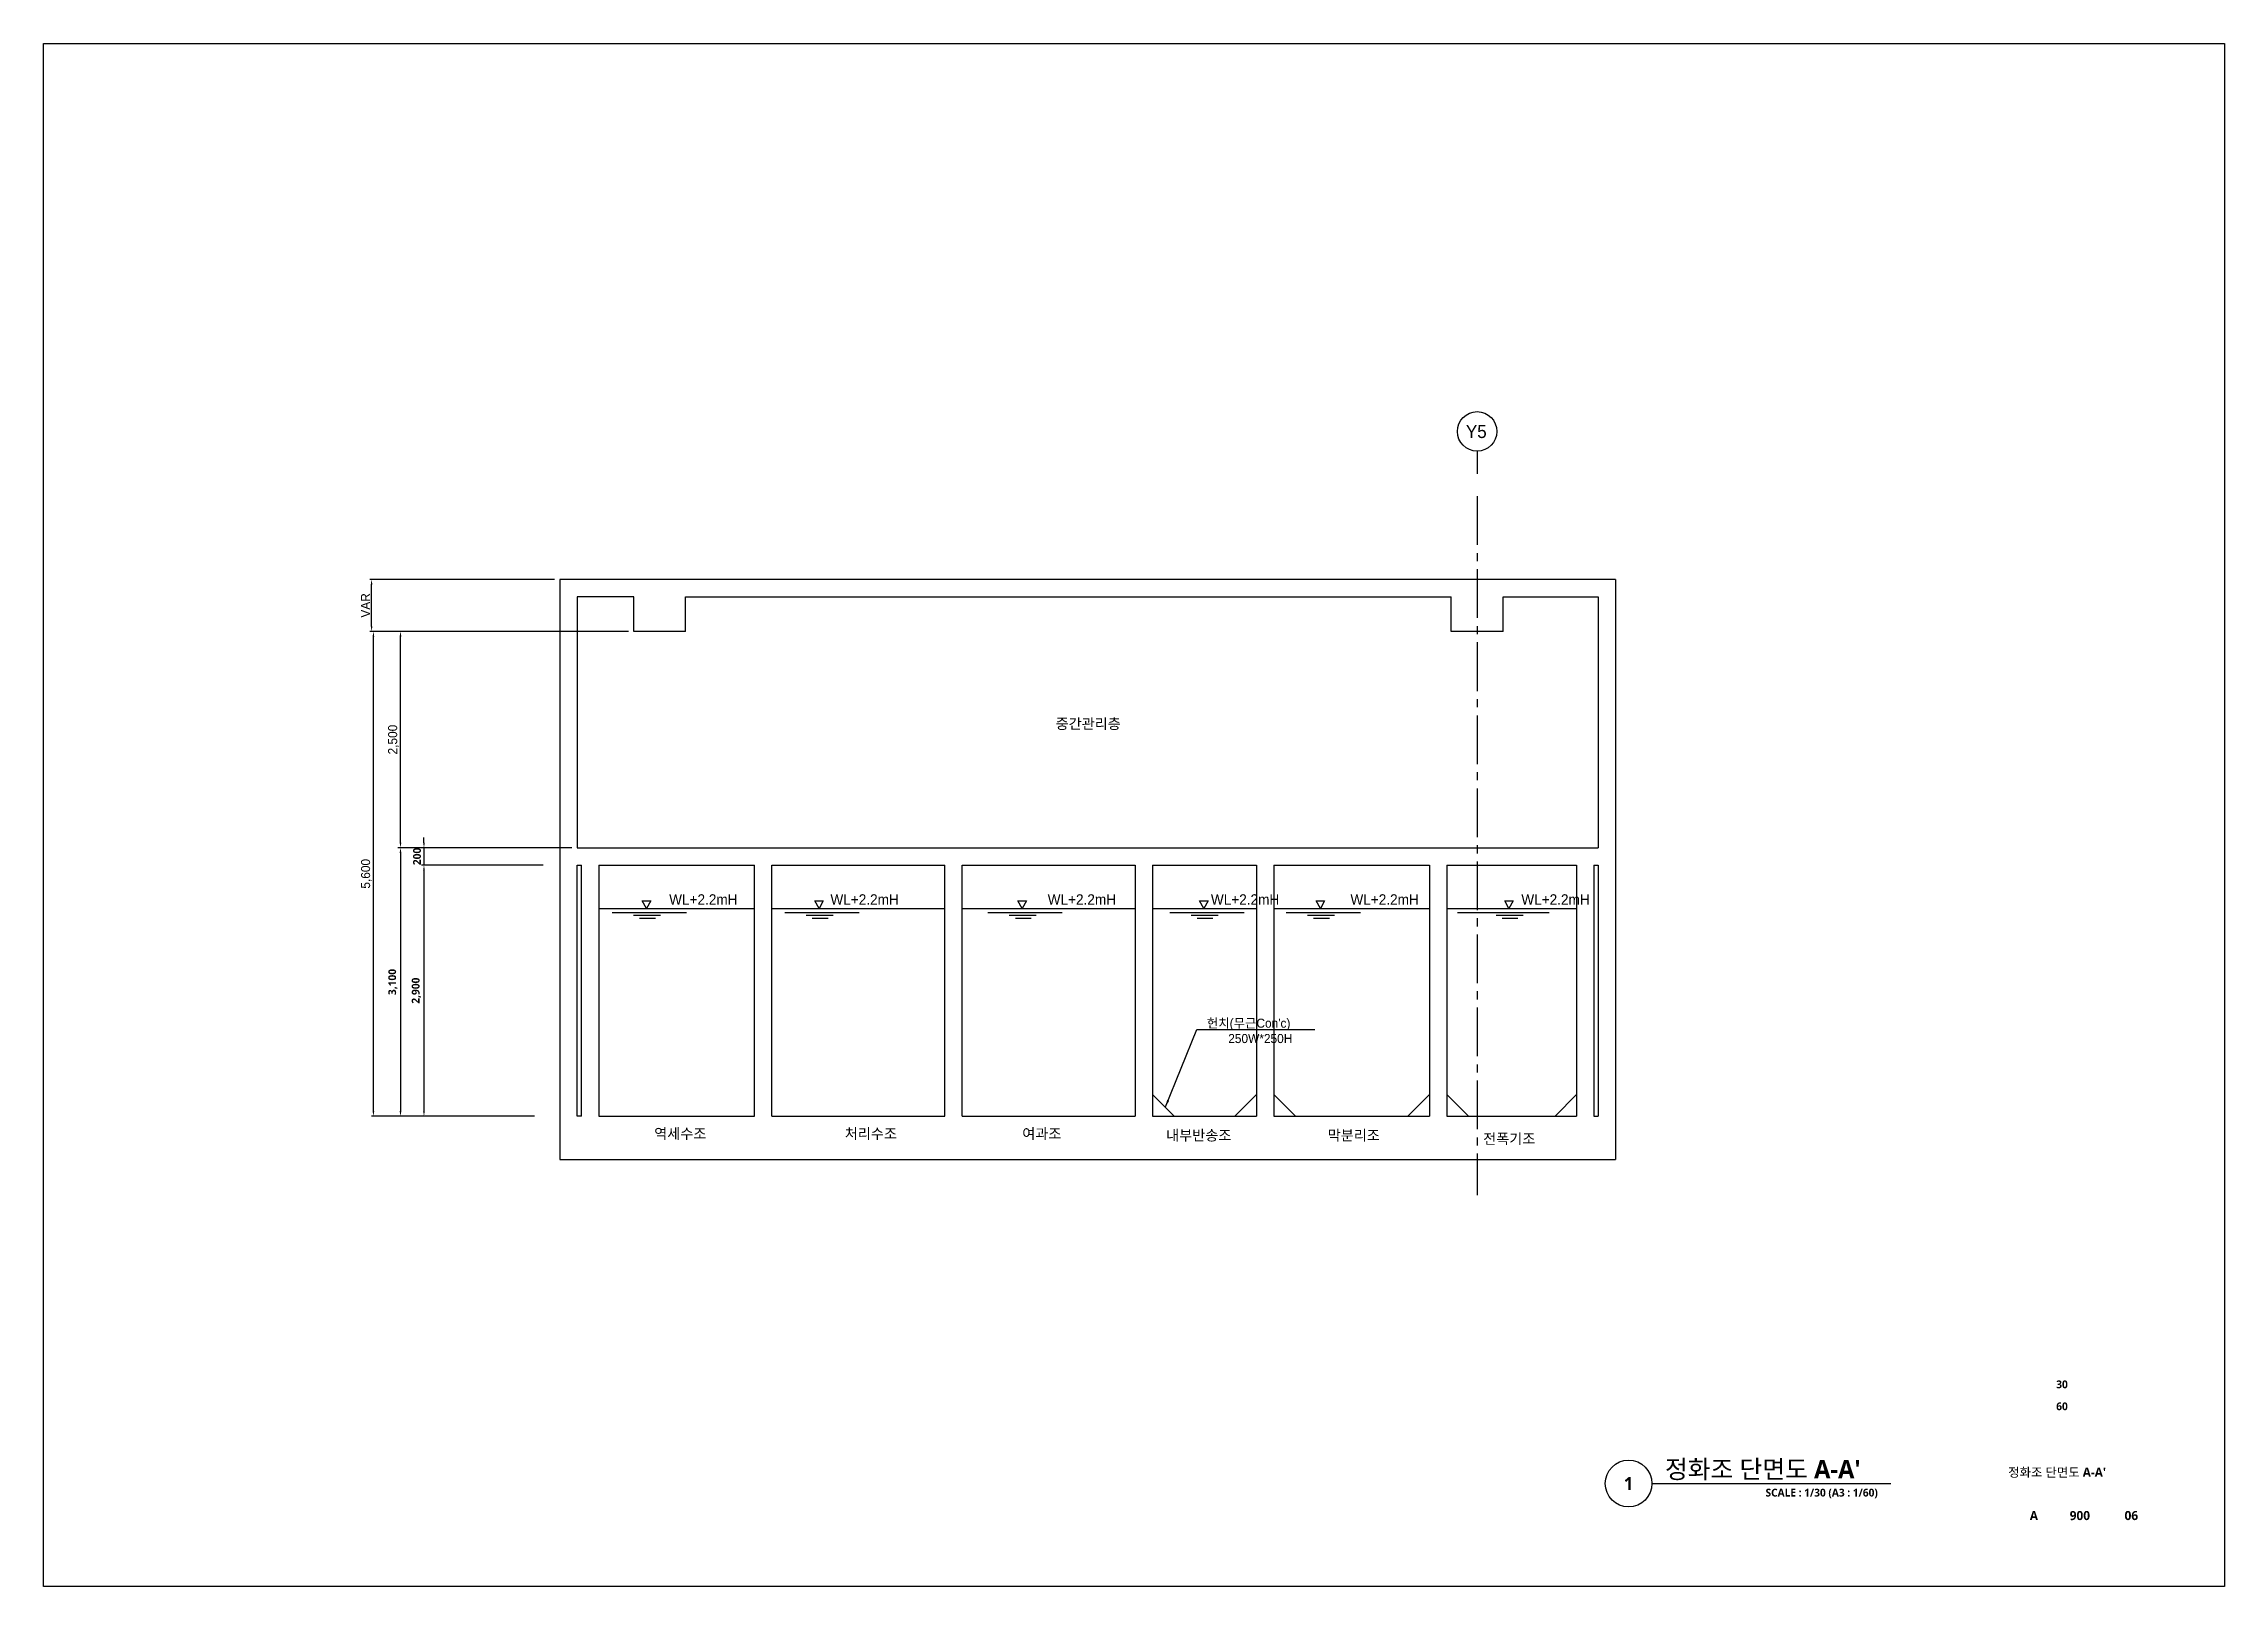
# Model space of a CAD drawing. Extents: x -446 to 204872, y -474580 to 19085.
# Drawn here: x 126000 to 151200, y 0 to 17820 of the extents above; entities that cross this region are included whole.
import ezdxf
from ezdxf.enums import TextEntityAlignment as Align

# ---------------------------------------------------------------- set-up
doc = ezdxf.new("R2010")
doc.units = 0
doc.header["$LTSCALE"] = 750
doc.header["$MEASUREMENT"] = 0
doc.linetypes.add('CENTER2', pattern=[1.125, 0.75, -0.125, 0.125, -0.125])
doc.layers.get('0').update_dxf_attribs({"linetype": 'CONTINUOUS'})
doc.layers.get('DEFPOINTS').update_dxf_attribs({"linetype": 'CONTINUOUS'})
doc.layers.add('A-ANNO-TITL', color=7, linetype='CONTINUOUS')
doc.layers.add('AA-XXXX-TXT1', color=2, linetype='CONTINUOUS')
doc.styles.add('SH_대대리576', font='')
doc.styles.get("Standard").update_dxf_attribs({"font": 'NanumGothicBold.ttf'})
doc.styles.add('송현도면폼(2020)$0$기문-1', font='')
doc.styles.get('SH_대대리576').set_extended_font_data('NanumGothic', bold=True)
doc.styles.get('송현도면폼(2020)$0$기문-1').set_extended_font_data('Dotum')
doc.dimstyles.new('cwn', dxfattribs={"dimscale": 20, "dimtxt": 3, "dimasz": 2, "dimexe": 1, "dimexo": 2, "dimgap": 1, "dimtad": 1, "dimdec": 0, "dimzin": 1, "dimdsep": 46, "dimlunit": 6, "dimtxsty": 'Standard', "dimcen": 0.09, "dimclrd": 4, "dimclre": 4, "dimclrt": 7, "dimadec": 0, "dimazin": 0, "dimtfac": 1, "dimtdec": 0, "dimtix": 1, "dimtmove": 1, "dimatfit": 3, "dimfxl": 2, "dimtolj": 1, "dimtzin": 1, "dimarcsym": 0})

msp = doc.modelspace()

# ---------------------------------------------------------------- texts
at = {"color": 7, "style": '송현도면폼(2020)$0$기문-1'}
for s, height, p in [('Y5', 150, (142435.4, 13264.4)), ('중간관리층', 120, (137694.6, 9903.9)), ('WL+2.2mH', 120, (133228.8, 7874.3)), ('WL+2.2mH', 120, (135092.3, 7874.3)), ('WL+2.2mH', 120, (137602.8, 7874.3)), ('WL+2.2mH', 120, (139488.8, 7874.3)), ('WL+2.2mH', 120, (141101.2, 7874.3)), ('WL+2.2mH', 120, (143076, 7874.3)), ("헌치(무근Con'c)", 105, (139441.9, 6452.9)), ('250W*250H', 105, (139689, 6275.7)), ('역세수조', 120, (133055.6, 5169.6)), ('처리수조', 120, (135258.2, 5169.6)), ('여과조', 120, (137308.8, 5169.6)), ('내부반송조', 120, (138971.5, 5150.4)), ('막분리조', 120, (140838.7, 5150.4)), ('전폭기조', 120, (142635.1, 5109.9))]:
    msp.add_text(s, height=height, dxfattribs=at).set_placement(p)
at = {"layer": 'A-ANNO-TITL', "style": 'SH_대대리576'}
for s, height, p in [('30', 90, (149323.6, 2333.3)), ('60', 90, (149323.6, 2080)), ("정화조 단면도 A-A'", 105, (149267, 1319.2)), ('A', 105, (148998.8, 818.1)), ('900', 105, (149530.1, 818.1)), ('06', 105, (150124.7, 818.1))]:
    msp.add_text(s, height=height, dxfattribs=at).set_placement(p, align=Align.MIDDLE)

# ---------------------------------------------------------------- blocks, each defined once
blk = doc.blocks.new('*U243')
at = {"layer": 'A-ANNO-TITL'}
blk.add_line((0, 0), (4600, 0), dxfattribs=at)
blk.add_circle((-450, 0), 450, dxfattribs=at)
at = {"layer": 'AA-XXXX-TXT1', "style": 'SH_대대리576'}
blk.add_attdef('DWG.TITLE', (250, 100), '', height=350, dxfattribs=at)
at = {"layer": 'AA-XXXX-TXT1', "color": 7, "style": 'SH_대대리576'}
blk.add_attdef('NO1', text='', height=300, dxfattribs=at).set_placement((-450, 0), align=Align.MIDDLE)
at = {"layer": 'AA-XXXX-TXT1', "style": 'SH_대대리576'}
blk.add_attdef('SCALE', text='', height=150, dxfattribs=at).set_placement((4350, -100), align=Align.TOP_RIGHT)
blk = doc.blocks.new('*D985')
at = {"color": 4, "lineweight": -2, "ltscale": 100}
for p, q in [((130395, 8591), (130395, 8651)), ((131773, 8531), (130365, 8531)), ((131773, 8331), (130365, 8331)), ((130395, 8531), (130395, 8331)), ((130395, 8271), (130395, 8211))]:
    blk.add_line(p, q, dxfattribs=at)
at = {"color": 4}
for points in [[(130385, 8591), (130405, 8591), (130395, 8531)], [(130405, 8271), (130385, 8271), (130395, 8331)]]:
    blk.add_solid(points, dxfattribs=at)
at = {"layer": 'DEFPOINTS', "color": 0}
for p in [(130395, 8331), (131833, 8531), (131833, 8331)]:
    blk.add_point(p, dxfattribs=at)
at = {"color": 7, "insert": (130315, 8431), "char_height": 90, "attachment_point": 5, "rotation": 90}
blk.add_mtext('\\A1;200', dxfattribs=at)
blk = doc.blocks.new('*D986')
at = {"color": 4, "lineweight": -2, "ltscale": 100}
for p, q in [((130979, 8331), (130365, 8331)), ((130395, 8271), (130395, 5491)), ((130979, 5431), (130365, 5431))]:
    blk.add_line(p, q, dxfattribs=at)
at = {"color": 4}
for points in [[(130405, 8271), (130385, 8271), (130395, 8331)], [(130385, 5491), (130405, 5491), (130395, 5431)]]:
    blk.add_solid(points, dxfattribs=at)
at = {"layer": 'DEFPOINTS', "color": 0}
for p in [(131039, 8331), (130395, 5431), (131039, 5431)]:
    blk.add_point(p, dxfattribs=at)
at = {"color": 7, "insert": (130307, 6881), "char_height": 90, "attachment_point": 5, "rotation": 90}
blk.add_mtext('\\A1;2,900', dxfattribs=at)
blk = doc.blocks.new('*D987')
at = {"color": 4, "lineweight": -2, "ltscale": 100}
for p, q in [((131673, 8531), (130094, 8531)), ((130124, 8471), (130124, 5491)), ((131673, 5431), (130094, 5431))]:
    blk.add_line(p, q, dxfattribs=at)
at = {"color": 4}
for points in [[(130134, 8471), (130114, 8471), (130124, 8531)], [(130114, 5491), (130134, 5491), (130124, 5431)]]:
    blk.add_solid(points, dxfattribs=at)
at = {"layer": 'DEFPOINTS', "color": 0}
for p in [(131733, 8531), (130124, 5431), (131733, 5431)]:
    blk.add_point(p, dxfattribs=at)
at = {"color": 7, "insert": (130036, 6981), "char_height": 90, "attachment_point": 5, "rotation": 90}
blk.add_mtext('\\A1;3,100', dxfattribs=at)
blk = doc.blocks.new('*D988')
at = {"color": 4, "lineweight": -2}
for p, q in [((132758, 11031), (130103, 11031)), ((130124, 8591), (130124, 10971)), ((132105, 8531), (130103, 8531))]:
    blk.add_line(p, q, dxfattribs=at)
at = {"color": 4}
for points in [[(130134, 10971), (130114, 10971), (130124, 11031)], [(130114, 8591), (130134, 8591), (130124, 8531)]]:
    blk.add_solid(points, dxfattribs=at)
at = {"layer": 'DEFPOINTS', "color": 0}
for p in [(130124, 11031), (132818, 11031), (132165, 8531)]:
    blk.add_point(p, dxfattribs=at)
at = {"color": 7, "insert": (130043, 9781), "char_height": 105, "attachment_point": 5, "rotation": 90, "style": '송현도면폼(2020)$0$기문-1'}
blk.add_mtext('\\A1;2,500', dxfattribs=at)
blk = doc.blocks.new('*D989')
at = {"color": 4, "lineweight": -2}
for p, q in [((130824, 11031), (129790, 11031)), ((129811, 5491), (129811, 10971)), ((130824, 5431), (129790, 5431))]:
    blk.add_line(p, q, dxfattribs=at)
at = {"color": 4}
for points in [[(129821, 10971), (129801, 10971), (129811, 11031)], [(129801, 5491), (129821, 5491), (129811, 5431)]]:
    blk.add_solid(points, dxfattribs=at)
at = {"layer": 'DEFPOINTS', "color": 0}
for p in [(129811, 11031), (130884, 11031), (130884, 5431)]:
    blk.add_point(p, dxfattribs=at)
at = {"color": 7, "insert": (129730, 8231), "char_height": 105, "attachment_point": 5, "rotation": 90, "style": '송현도면폼(2020)$0$기문-1'}
blk.add_mtext('\\A1;5,600', dxfattribs=at)
blk = doc.blocks.new('*D990')
at = {"color": 4, "lineweight": -2}
for p, q in [((131905, 11631), (129769, 11631)), ((129790, 11091), (129790, 11571)), ((131905, 11031), (129769, 11031))]:
    blk.add_line(p, q, dxfattribs=at)
at = {"color": 4}
for points in [[(129800, 11571), (129780, 11571), (129790, 11631)], [(129780, 11091), (129800, 11091), (129790, 11031)]]:
    blk.add_solid(points, dxfattribs=at)
at = {"layer": 'DEFPOINTS', "color": 0}
for p in [(129790, 11631), (131965, 11631), (131965, 11031)]:
    blk.add_point(p, dxfattribs=at)
at = {"color": 7, "insert": (129719, 11331), "char_height": 105, "attachment_point": 5, "rotation": 90, "style": '송현도면폼(2020)$0$기문-1'}
blk.add_mtext('\\A1;VAR', dxfattribs=at)
blk = doc.blocks.new('A$Ca4545229')
at = {"color": 7}
blk.add_line((456, 228), (720, 228), dxfattribs=at)
blk.add_circle((228, 228), 228, dxfattribs=at)

# ---------------------------------------------------------------- dimensions: what is measured, and where the dimension line sits
at = {"color": 7}
dim = msp.add_linear_dim(base=(129790, 11631.4), p1=(131965.1, 11031.4), p2=(131965.1, 11631.4), angle=90, text='VAR', dimstyle='cwn', override={"dimscale": 30, "dimtxt": 3.5, "dimexe": 0.7, "dimgap": 0.6, "dimtxsty": '송현도면폼(2020)$0$기문-1'}, dxfattribs=at)
dim.commit()
dim.dimension.update_dxf_attribs({"geometry": '*D990', "text_midpoint": (129719.4, 11331.4)})
for base, p1, p2, picture, middle in [((129811, 11031.4), (130883.5, 5431.4), (130883.5, 11031.4), '*D989', (129730.3, 8231.4)), ((130124, 11031.4), (132165.1, 8531.4), (132818.4, 11031.4), '*D988', (130043.3, 9781.4))]:
    dim = msp.add_linear_dim(base=base, p1=p1, p2=p2, angle=90, dimstyle='cwn', override={"dimscale": 30, "dimtxt": 3.5, "dimexe": 0.7, "dimgap": 0.6, "dimtxsty": '송현도면폼(2020)$0$기문-1'}, dxfattribs=at)
    dim.commit()
    dim.dimension.update_dxf_attribs({"geometry": picture, "text_midpoint": middle})
at = {"color": 7, "ltscale": 100}
for base, p1, p2, picture, middle in [((130394.7, 8331.4), (131833, 8531.4), (131833, 8331.4), '*D985', (130315.2, 8431.4)), ((130124, 5431.4), (131733, 8531.4), (131733, 5431.4), '*D987', (130036.1, 6981.4)), ((130394.7, 5431.4), (131038.8, 8331.4), (131038.8, 5431.4), '*D986', (130306.8, 6881.4))]:
    dim = msp.add_linear_dim(base=base, p1=p1, p2=p2, angle=90, dimstyle='cwn', override={"dimscale": 30}, dxfattribs=at)
    dim.commit()
    dim.dimension.update_dxf_attribs({"geometry": picture, "text_midpoint": middle})

# ---------------------------------------------------------------- linework, layer by layer
at = {"color": 1, "linetype": 'CENTER2'}
msp.add_line((142565.1, 12592), (142565.1, 4519.9), dxfattribs=at)
at = {"ltscale": 100}
for p, q in [((144165.1, 11631.4), (131965.1, 11631.4)), ((132165.1, 11431.4), (132165.1, 8531.4)), ((133418.4, 11431.4), (142265.1, 11431.4)), ((142865.1, 11431.4), (143965.1, 11431.4))]:
    msp.add_line(p, q, dxfattribs=at)
for p, q in [((131965.1, 11631.4), (131965.1, 4931.4)), ((132818.4, 11431.4), (132165.1, 11431.4)), ((132818.4, 11031.4), (132818.4, 11431.4)), ((133418.4, 11031.4), (133418.4, 11431.4)), ((142265.1, 11031.4), (142265.1, 11431.4)), ((142865.1, 11031.4), (142865.1, 11431.4)), ((133418.4, 11031.4), (132818.4, 11031.4)), ((142865.1, 11031.4), (142265.1, 11031.4)), ((132165.1, 8531.4), (143965.1, 8531.4)), ((132165.1, 8331.4), (132215.1, 8331.4)), ((132415.1, 8331.4), (134215.1, 8331.4)), ((132415.1, 8331.4), (132415.1, 5431.4)), ((134415.1, 8331.4), (136415.1, 8331.4)), ((136615.1, 8331.4), (138615.1, 8331.4)), ((138815.1, 8331.4), (140015.1, 8331.4)), ((140015.1, 8331.4), (140015.1, 5431.4)), ((140215.1, 8331.4), (142015.1, 8331.4)), ((140215.1, 8331.4), (140215.1, 5431.4)), ((142015.1, 8331.4), (142015.1, 5431.4)), ((142215.1, 8331.4), (143715.1, 8331.4)), ((142215.1, 8331.4), (142215.1, 5431.4)), ((143915.1, 8331.4), (143965.1, 8331.4)), ((132415.1, 5431.4), (134215.1, 5431.4)), ((134415.1, 5431.4), (136415.1, 5431.4)), ((136615.1, 5431.4), (138615.1, 5431.4)), ((138815.1, 5431.4), (140015.1, 5431.4)), ((140215.1, 5431.4), (142015.1, 5431.4)), ((142215.1, 5431.4), (143715.1, 5431.4)), ((143915.1, 5431.4), (143965.1, 5431.4)), ((131965.1, 4931.4), (144165.1, 4931.4))]:
    msp.add_line(p, q)
at = {"color": 7}
for p, q in [((144165.1, 11631.4), (144165.1, 4931.4)), ((143965.1, 11431.4), (143965.1, 8531.4)), ((132165.1, 5431.4), (132165.1, 8331.4)), ((132215.1, 5431.4), (132215.1, 8331.4)), ((138615.1, 8331.4), (138615.1, 5431.4)), ((138815.1, 8331.4), (138815.1, 5431.4)), ((143715.1, 8331.4), (143715.1, 5431.4)), ((143915.1, 8331.4), (143915.1, 5431.4)), ((143965.1, 8331.4), (143965.1, 5431.4)), ((132215.1, 5431.4), (132165.1, 5431.4))]:
    msp.add_line(p, q, dxfattribs=at)
at = {"color": 7, "ltscale": 100}
for p, q in [((134215.1, 5431.4), (134215.1, 8331.4)), ((134415.1, 5431.4), (134415.1, 8331.4)), ((136415.1, 5431.4), (136415.1, 8331.4)), ((136615.1, 5431.4), (136615.1, 8331.4)), ((138815.1, 5681.4), (139065.1, 5431.4)), ((140015.1, 5681.4), (139765.1, 5431.4)), ((140215.1, 5681.4), (140465.1, 5431.4)), ((142015.1, 5681.4), (141765.1, 5431.4)), ((142215.1, 5681.4), (142465.1, 5431.4)), ((143715.1, 5681.4), (143465.1, 5431.4))]:
    msp.add_line(p, q, dxfattribs=at)
at = {"color": 1}
for p, q in [((132415.1, 7831.4), (134215.1, 7831.4)), ((134415.1, 7831.4), (136415.1, 7831.4)), ((136615.1, 7831.4), (138615.1, 7831.4)), ((138815.1, 7831.4), (140015.1, 7831.4)), ((140215.1, 7831.4), (142015.1, 7831.4)), ((142215.1, 7831.4), (143715.1, 7831.4)), ((132570.5, 7785), (133429.1, 7785)), ((132816.4, 7753), (133129.1, 7753)), ((132887, 7717.5), (133069.5, 7717.5)), ((134565.3, 7785), (135423.9, 7785)), ((134811.1, 7753), (135123.8, 7753)), ((134881.8, 7717.5), (135064.2, 7717.5)), ((136912.7, 7785), (137771.3, 7785)), ((137158.6, 7753), (137471.3, 7753)), ((137229.2, 7717.5), (137411.7, 7717.5)), ((139012.9, 7785), (139871.5, 7785)), ((139258.7, 7753), (139571.4, 7753)), ((139329.4, 7717.5), (139511.9, 7717.5)), ((140358.4, 7785), (141217, 7785)), ((140604.2, 7753), (140916.9, 7753)), ((140674.9, 7717.5), (140857.4, 7717.5)), ((142337.8, 7785), (143396.4, 7785)), ((142783.6, 7753), (143096.3, 7753)), ((142854.3, 7717.5), (143036.7, 7717.5))]:
    msp.add_line(p, q, dxfattribs=at)
for points in [[(132965.8, 7831.4), (132916.4, 7916.9), (133015.2, 7916.9)], [(134960.5, 7831.4), (134911.1, 7916.9), (135009.9, 7916.9)], [(137308, 7831.4), (137258.6, 7916.9), (137357.4, 7916.9)], [(139408.1, 7831.4), (139358.7, 7916.9), (139457.5, 7916.9)], [(140753.6, 7831.4), (140704.2, 7916.9), (140803, 7916.9)], [(142933, 7831.4), (142883.6, 7916.9), (142982.4, 7916.9)]]:
    msp.add_lwpolyline(points, close=True, dxfattribs=at)
at = {"layer": 'DEFPOINTS', "color": 151}
msp.add_lwpolyline([(126000, 17820), (151200, 17820), (151200, 0), (126000, 0)], close=True, dxfattribs=at)

# ---------------------------------------------------------------- block references
at = {"color": 7, "rotation": 270}
msp.add_blockref('A$Ca4545229', (142337.2, 13569.3), dxfattribs=at)
ref = msp.add_blockref('*U243', (144585.5, 1187.8), dxfattribs=dict(xscale=0.6, yscale=0.6, zscale=0.6))
ref.add_attrib('SCALE', 'SCALE : 1/30 (A3 : 1/60)', dxfattribs={"layer": 'A-ANNO-TITL', "height": 90, "style": 'SH_대대리576'}).set_placement((147195.6, 1127.8), align=Align.TOP_RIGHT)
ref.add_attrib('DWG.TITLE', "정화조 단면도 A-A'", (144735.5, 1247.8), dxfattribs={"layer": 'A-ANNO-TITL', "height": 210, "style": 'SH_대대리576'})
ref.add_attrib('NO1', '1', dxfattribs={"layer": 'A-ANNO-TITL', "color": 7, "height": 150, "style": 'SH_대대리576'}).set_placement((144315.5, 1187.8), align=Align.MIDDLE)

msp.set_redraw_order([(e.dxf.handle, doc.entitydb.next_handle()) for e in msp.query("TEXT MTEXT ATTDEF DIMENSION ARC_DIMENSION")])  # texts and dimensions are drawn at this point

# ---------------------------------------------------------------- leaders
at = {"color": 7}
msp.add_leader([(138964.4, 5538.8), (139324.2, 6433), (140691.3, 6433)], dimstyle='cwn', override={"dimscale": 40, "dimexe": 0.7, "dimgap": 0.6, "dimtxsty": '송현도면폼(2020)$0$기문-1'}, dxfattribs=at)

doc.saveas('drawing.dxf')
